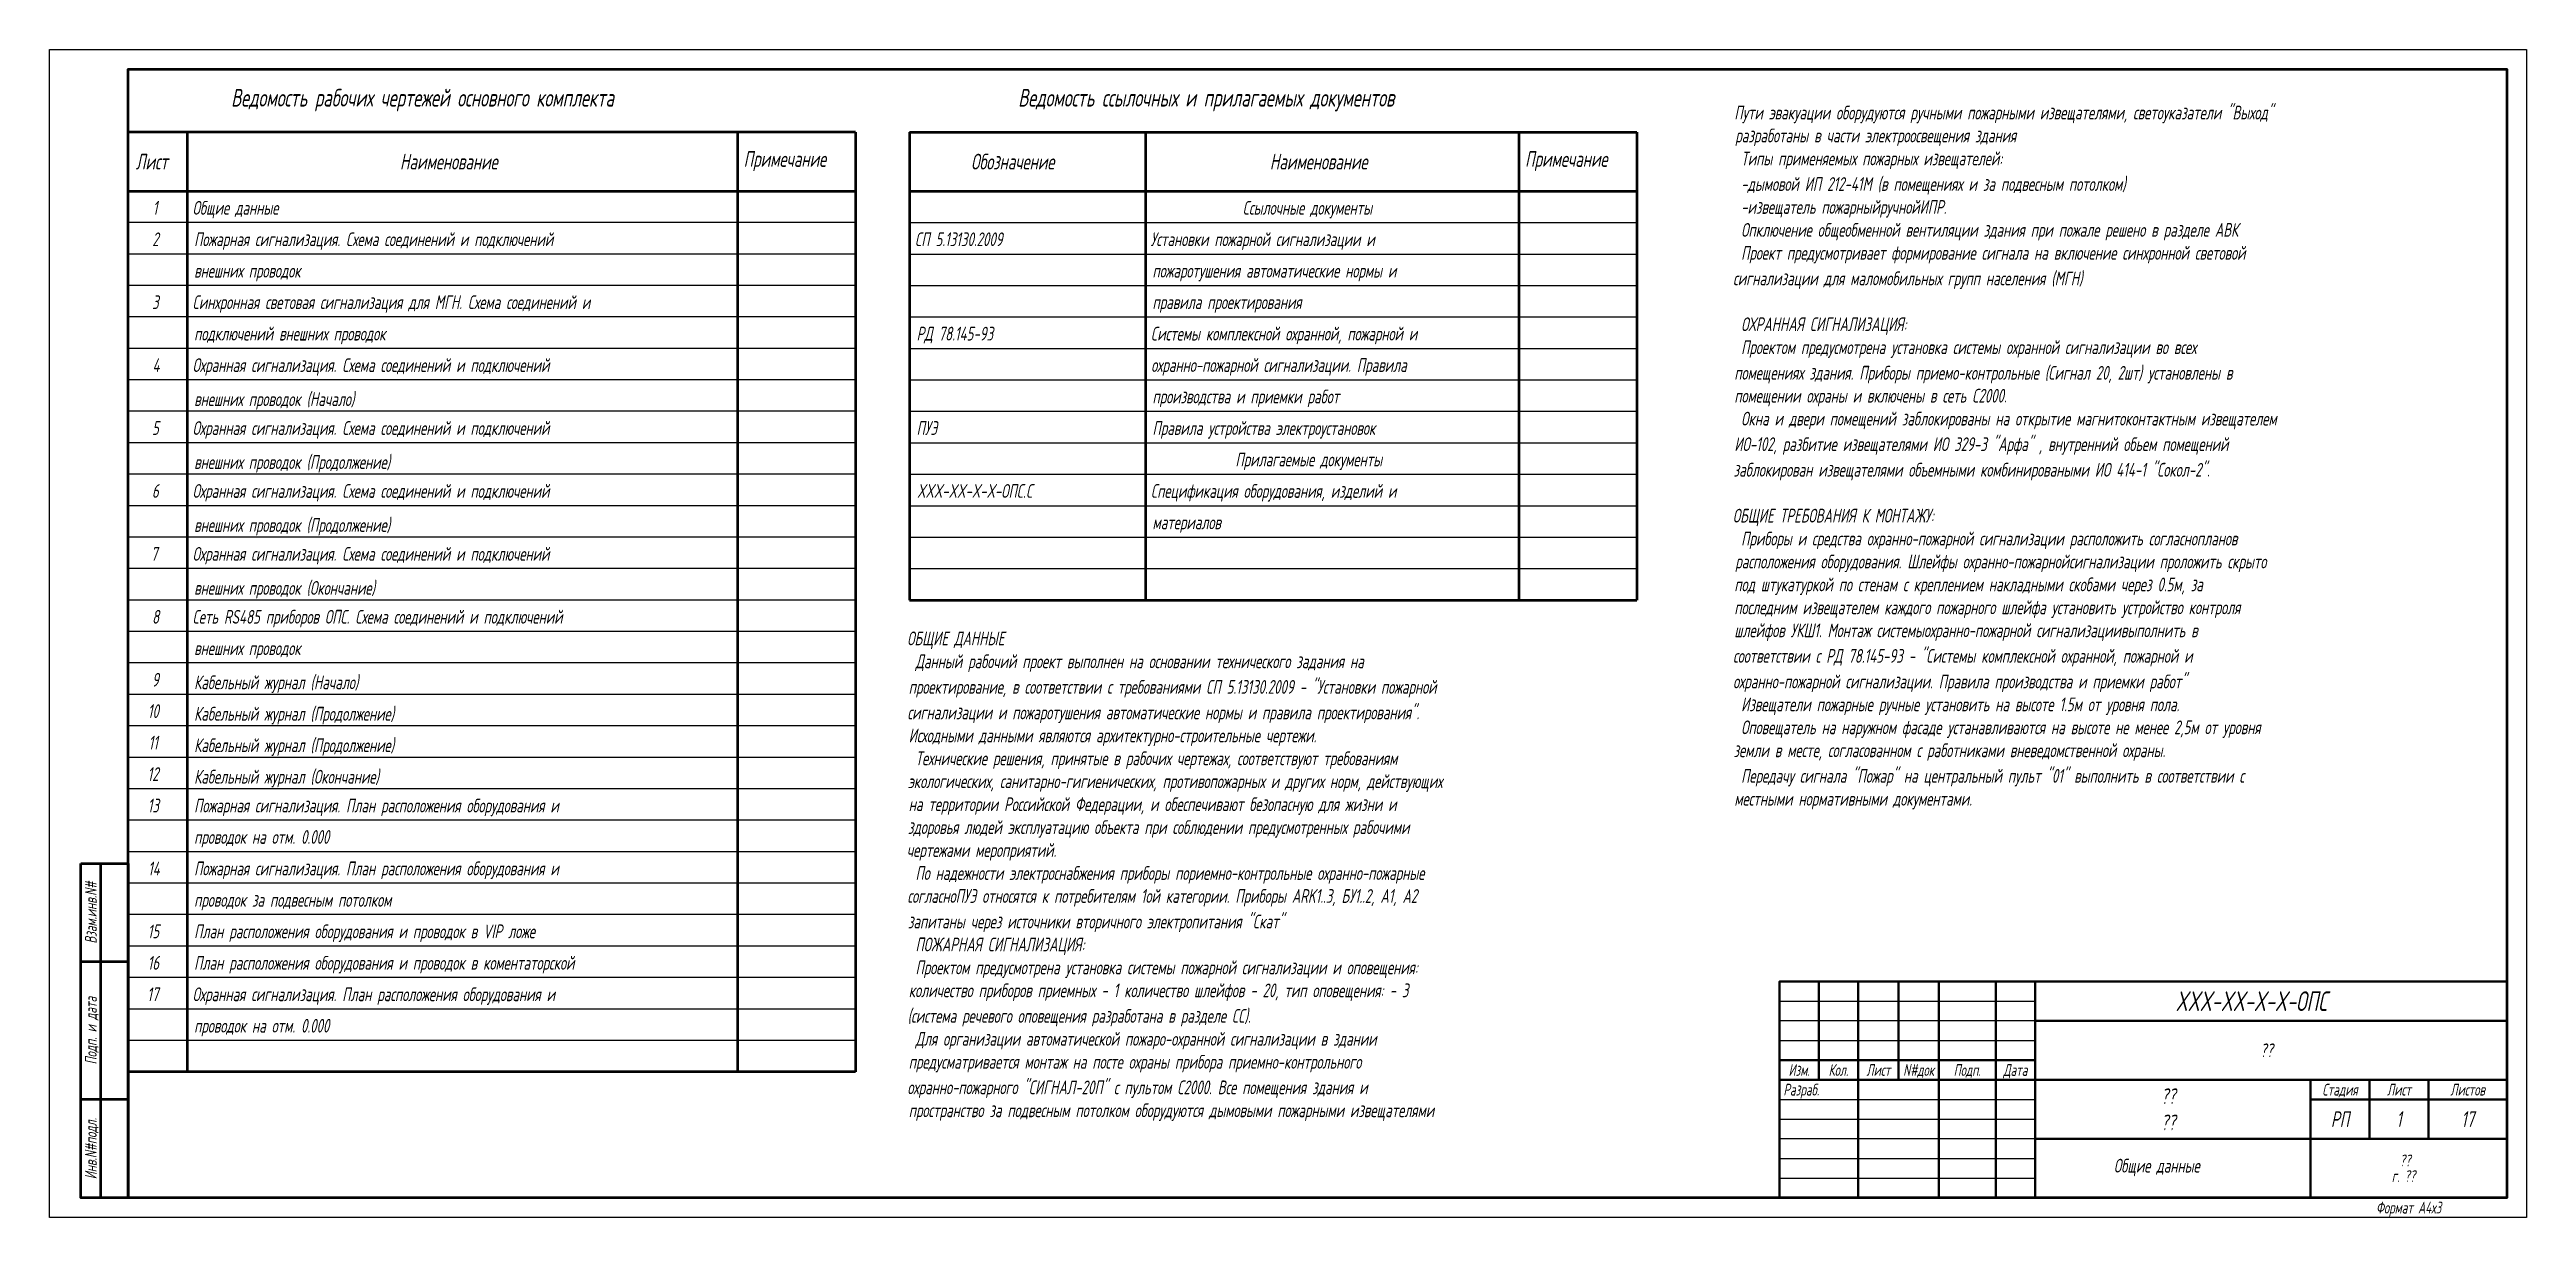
# Model space of a CAD drawing. Extents: x 0 to 1720, y -2086 to 3873.
# Drawn here: x 0 to 630, y 3576 to 3873 of the extents above; entities that cross this region are included whole.
import ezdxf
from ezdxf.enums import TextEntityAlignment as Align

# ---------------------------------------------------------------- set-up
doc = ezdxf.new("R2010")
doc.units = 0
for name, color, linetype in [('FORMAT', 134, 'Continuous'), ('TEXT', 4, 'Continuous'), ('WINOSKA', 251, 'Continuous')]:
    doc.layers.add(name, color=color, linetype=linetype)
doc.layers.add('TABLE', color=7, linetype='Continuous', lineweight=50)
doc.styles.add('R2_5', font='romant.shx', dxfattribs={"width": 0.65, "oblique": 12, "height": 2.5})

msp = doc.modelspace()

# ---------------------------------------------------------------- texts
at = {"layer": 'FORMAT', "style": 'R2_5', "oblique": 12, "width": 0.65}
for s, p in [('Разраб.', (441, 3607)), ('??', (597.79, 3589)), ('г. ??', (595.74, 3585))]:
    msp.add_text(s, height=3, dxfattribs=at).set_placement(p)
for s, p in [('Изм.', (445, 3612)), ('Кол.', (455, 3612)), ('Лист', (465.16, 3612)), ('N#док', (475.41, 3612)), ('Подп.', (487.75, 3612)), ('Дата', (500, 3612))]:
    msp.add_text(s, height=3, dxfattribs=at).set_placement(p, align=Align.CENTER)
for s, height, p in [('Стадия', 3, (582.58, 3608.5)), ('Лист', 3, (597.58, 3608.5)), ('Листов', 3, (615.04, 3608.5)), ('РП', 4, (582.58, 3601)), ('Формат А4х3', 3, (600.04, 3578.5))]:
    msp.add_text(s, height=height, dxfattribs=at).set_placement(p, align=Align.MIDDLE_CENTER)
at = {"layer": 'TEXT', "style": 'R2_5', "oblique": 12, "width": 0.65}
for s, height, p in [('Ведомость рабочих чертежей основного комплекта', 4.5, (46.18, 3858.5)), ('Ведомость ссылочных и прилагаемых документов', 4.5, (246.37, 3858.5)), ('Пути эвакуации оборудуются ручными пожарными извещателями, светоуказатели "Выход"', 3.5, (428.53, 3855.22)), ('разработаны в части электроосвещения здания', 3.5, (428.75, 3849.39)), ('Лист', 4, (21.93, 3842.5)), ('Наименование', 4, (89.14, 3842.5)), ('Примечание', 4, (176.55, 3843.17)), ('Обозначение', 4, (234.39, 3842.5)), ('Наименование', 4, (310.39, 3842.5)), ('Примечание', 4, (375.3, 3843.17)), (' Типы применяемых пожарных извещателей:', 3.5, (428.75, 3843.55)), (' -дымовой ИП 212-41М (в помещениях и за подвесным потолком)', 3.5, (428.75, 3837.05)), ('1', 3.5, (26.26, 3831)), ('Общие данные', 3.5, (36.39, 3831)), ('Ссылочные документы', 3.5, (303.49, 3831)), (' -извещатель пожарныйручнойИПР.', 3.5, (428.75, 3831.22)), ('2', 3.5, (26.12, 3823)), ('Пожарная сигнализация. Схема соединений и подключений', 3.5, (36.78, 3823)), ('СП 5.13130.2009', 3.5, (220.14, 3823)), ('Установки пожарной сигнализации и', 3.5, (280.06, 3823)), (' Опключение общеобменной вентиляции здания при пожале решено в разделе АВК', 3.5, (428.75, 3825.39)), (' Проект предусмотривает формирование сигнала на включение синхронной световой', 3.5, (428.75, 3819.55)), ('внешних проводок', 3.5, (36.78, 3815.01)), ('пожаротушения автоматические нормы и', 3.5, (280.53, 3815.01)), ('сигнализации для маломобильных групп населения (МГН)', 3.5, (428.21, 3813.05)), ('3', 3.5, (26.08, 3807)), ('Синхронная световая сигнализация для МГН. Схема соединений и', 3.5, (36.39, 3807)), ('правила проектирования', 3.5, (280.53, 3807.02)), ('подключений внешних проводок', 3.5, (36.78, 3799.01)), ('РД 78.145-93', 3.5, (220.53, 3799)), ('Системы комплексной охранной, пожарной и', 3.5, (280.14, 3799)), (' Проектом предусмотрена установка системы охранной сигнализации во всех', 3.5, (428.75, 3795.55)), (' ОХРАННАЯ СИГНАЛИЗАЦИЯ:', 3.5, (428.75, 3801.39)), ('4', 3.5, (26.2, 3791)), ('Охранная сигнализация. Схема соединений и подключений', 3.5, (36.39, 3791)), ('охранно-пожарной сигнализации. Правила', 3.5, (280.21, 3791.01)), ('помещениях здания. Приборы приемо-контрольные (Сигнал 20, 2шт) установлены в', 3.5, (428.53, 3789.05)), ('производства и приемки работ', 3.5, (280.53, 3783.02)), ('помещении охраны и включены в сеть С2000.', 3.5, (428.53, 3783.22)), ('внешних проводок (Начало)', 3.5, (36.78, 3782.34)), (' Окна и двери помещений заблокированы на открытие магнитоконтактным извещателем', 3.5, (428.75, 3777.39)), ('5', 3.5, (26.08, 3775)), ('Охранная сигнализация. Схема соединений и подключений', 3.5, (36.39, 3775)), ('ПУЭ', 3.5, (220.53, 3775)), ('Правила устройства электроустановок', 3.5, (280.53, 3775)), ('ИО-102, разбитие извещателями ИО 329-3 "Арфа" , внутренний обьем помещений', 3.5, (428.53, 3770.89)), ('внешних проводок (Продолжение)', 3.5, (36.78, 3766.34)), ('Прилагаемые документы', 3.5, (301.63, 3767)), ('заблокирован извещателями объемными комбинироваными ИО 414-1 "Сокол-2".', 3.5, (428.32, 3764.39)), ('6', 3.5, (26.05, 3759)), ('Охранная сигнализация. Схема соединений и подключений', 3.5, (36.39, 3759)), ('XXX-XX-X-X-ОПС.C', 3.5, (220.64, 3759)), ('Спецификация оборудования, изделий и', 3.5, (280.14, 3759)), ('ОБЩИЕ ТРЕБОВАНИЯ К МОНТАЖУ:', 3.5, (428.14, 3752.72)), ('внешних проводок (Продолжение)', 3.5, (36.78, 3750.34)), ('материалов', 3.5, (280.53, 3751.01)), (' Приборы и средства охранно-пожарной сигнализации расположить согласнопланов', 3.5, (428.75, 3746.89)), ('7', 3.5, (25.78, 3743)), ('Охранная сигнализация. Схема соединений и подключений', 3.5, (36.39, 3743)), ('расположения оборудования. Шлейфы охранно-пожарнойсигнализации проложить скрыто', 3.5, (428.75, 3741.05)), ('внешних проводок (Окончание)', 3.5, (36.78, 3734.34)), ('под штукатуркой по стенам с креплением накладными скобами через 0.5м, за', 3.5, (428.53, 3735.22)), ('8', 3.5, (26.08, 3727)), ('Сеть RS485 приборов ОПС. Схема соединений и подключений', 3.5, (36.39, 3727)), ('последним извещателем каждого пожарного шлейфа установить устройство контроля', 3.5, (428.53, 3729.39)), ('ОБЩИЕ ДАННЫЕ', 3.5, (218.14, 3721.5)), ('шлейфов УКШ1. Монтаж системыохранно-пожарной сигнализациивыполнить в', 3.5, (428.53, 3723.55)), ('внешних проводок', 3.5, (36.78, 3719.01)), (' Данный рабочий проект выполнен на основании технического задания на', 3.5, (218.75, 3715.67)), ('соответствии с РД 78.145-93 - "Системы комплексной охранной, пожарной и', 3.5, (428.21, 3717.05)), ('9', 3.5, (26.04, 3711)), ('Кабельный журнал (Начало)', 3.5, (36.78, 3710.33)), ('проектирование, в соответствии с требованиями СП 5.13130.2009 - "Установки пожарной', 3.5, (218.53, 3709.17)), ('охранно-пожарной сигнализации. Правила производства и приемки работ"', 3.5, (428.21, 3710.55)), ('10', 3.5, (24.98, 3703)), ('Кабельный журнал (Продолжение)', 3.5, (36.78, 3702.33)), ('сигнализации и пожаротушения автоматические нормы и правила проектирования".', 3.5, (218.21, 3702.67)), (' Извещатели пожарные ручные установить на высоте 1.5м от уровня пола.', 3.5, (428.75, 3704.72)), ('11', 3.5, (25.18, 3695)), ('Кабельный журнал (Продолжение)', 3.5, (36.78, 3694.33)), ('Исходными данными являются архитектурно-строительные чертежи.', 3.5, (218.53, 3696.83)), (' Оповещатель на наружном фасаде устанавливаются на высоте не менее 2,5м от уровня', 3.5, (428.75, 3698.89)), (' Технические решения, принятые в рабочих чертежах, соответствуют требованиям', 3.5, (218.75, 3691)), ('земли в месте, согласованном с работниками вневедомственной охраны.', 3.5, (428.32, 3693.05)), ('12', 3.5, (24.92, 3687)), ('Кабельный журнал (Окончание)', 3.5, (36.78, 3686.33)), ('экологических, санитарно-гигиенических, противопожарных и других норм, действующих', 3.5, (218.32, 3685.17)), (' Передачу сигнала "Пожар" на центральный пульт "01" выполнить в соответствии с', 3.5, (428.75, 3686.55)), ('13', 3.5, (24.96, 3679)), ('Пожарная сигнализация. План расположения оборудования и', 3.5, (36.78, 3679)), ('на территории Российской Федерации, и обеспечивают безопасную для жизни и', 3.5, (218.53, 3679.33)), ('местными нормативными документами.', 3.5, (428.53, 3680.72)), ('проводок на отм. 0.000', 3.5, (36.78, 3671.01)), ('здоровья людей эксплуатацию объекта при соблюдении предусмотренных рабочими', 3.5, (218.32, 3673.5)), ('чертежами мероприятий.', 3.5, (218.04, 3667.67)), ('14', 3.5, (25.06, 3663)), ('Пожарная сигнализация. План расположения оборудования и', 3.5, (36.78, 3663)), (' По надежности электроснабжения приборы пориемно-контрольные охранно-пожарные', 3.5, (218.75, 3661.83)), ('проводок за подвесным потолком', 3.5, (36.78, 3655.01)), ('согласноПУЭ относятся к потребителям 1ой категории. Приборы ARK1..3, БУ1..2, А1, А2', 3.5, (218.21, 3656)), ('15', 3.5, (24.96, 3647)), ('План расположения оборудования и проводок в VIP ложе', 3.5, (36.78, 3647)), ('запитаны через источники вторичного электропитания "Скат"', 3.5, (218.32, 3649.5)), ('16', 3.5, (24.96, 3639)), ('План расположения оборудования и проводок в коментаторской', 3.5, (36.78, 3639)), (' ПОЖАРНАЯ СИГНАЛИЗАЦИЯ:', 3.5, (218.75, 3643.67)), ('количество приборов приемных - 1 количество шлейфов - 20, тип оповещения: - 3', 3.5, (218.53, 3632)), (' Проектом предусмотрена установка системы пожарной сигнализации и оповещения:', 3.5, (218.75, 3637.83)), ('17', 3.5, (24.85, 3631)), ('Охранная сигнализация. План расположения оборудования и', 3.5, (36.39, 3631)), ('(система речевого оповещения разработана в разделе СС).', 3.5, (218.25, 3625.5)), ('XXX-XX-X-X-ОПС', 5, (540.77, 3628.5)), ('проводок на отм. 0.000', 3.5, (36.78, 3623.01)), (' Для организации автоматической пожаро-охранной сигнализации в здании', 3.5, (218.75, 3619.67)), ('предусматривается монтаж на посте охраны прибора приемно-контрольного', 3.5, (218.53, 3613.83)), ('??', 3.5, (562.28, 3616.75)), ('охранно-пожарного "СИГНАЛ-20П" с пультом С2000. Все помещения здания и', 3.5, (218.21, 3607.33)), ('пространство за подвесным потолком оборудуются дымовыми пожарными извещателями', 3.5, (218.53, 3601.5)), ('??', 4, (537.05, 3604.83)), ('??', 4, (537.05, 3598.17)), ('Общие данные', 3.5, (525.06, 3587.42))]:
    msp.add_text(s, height=height, dxfattribs=at).set_placement(p)
for s, p in [('Взам.инв.N#', (10.5, 3653.5)), ('Подп. и дата', (10.5, 3623.5)), ('Инв.N#подл.', (10.5, 3593.5))]:
    msp.add_text(s, height=3, rotation=90, dxfattribs=at).set_placement(p, align=Align.MIDDLE_CENTER)
for s, p in [('1', (597.58, 3601)), ('17', (615.04, 3601))]:
    msp.add_text(s, height=4, dxfattribs=at).set_placement(p, align=Align.MIDDLE_CENTER)

# ---------------------------------------------------------------- linework, layer by layer
at = {"layer": 'FORMAT', "lineweight": 50}
for p, q in [((13, 3666), (13, 3581)), ((20, 3641), (8, 3641)), ((20, 3606), (8, 3606))]:
    msp.add_line(p, q, dxfattribs=at)
at = {"layer": 'FORMAT', "lineweight": 40}
for p, q in [((450, 3636), (450, 3611)), ((460, 3636), (460, 3581)), ((470.31, 3636), (470.31, 3611)), ((480.5, 3636), (480.5, 3581)), ((495, 3636), (495, 3581)), ((505, 3636), (505, 3581)), ((505, 3626), (625, 3626)), ((440, 3616), (505, 3616)), ((440, 3611), (625, 3611)), ((575.08, 3611), (575.08, 3581)), ((590.08, 3611), (590.08, 3596)), ((605.08, 3611), (605.08, 3596)), ((575.08, 3606), (625, 3606)), ((505, 3596), (625, 3596))]:
    msp.add_line(p, q, dxfattribs=at)
at = {"layer": 'FORMAT', "lineweight": -3}
for p, q in [((440, 3631), (505, 3631)), ((505, 3626), (440, 3626)), ((440, 3621), (505, 3621)), ((440, 3606), (505, 3606)), ((440, 3601), (505, 3601)), ((505, 3596), (440, 3596)), ((440, 3591), (505, 3591)), ((440, 3586), (505, 3586))]:
    msp.add_line(p, q, dxfattribs=at)
at = {"layer": 'FORMAT'}
msp.add_lwpolyline([(0, 3873), (630, 3873), (630, 3576), (0, 3576)], close=True, dxfattribs=at)
at = {"layer": 'FORMAT', "lineweight": 50}
for points in [[(20, 3581), (20, 3868), (625, 3868), (625, 3581)], [(8, 3666), (20, 3666), (20, 3581), (8, 3581)]]:
    msp.add_lwpolyline(points, close=True, dxfattribs=at)
at = {"layer": 'FORMAT', "lineweight": 40}
msp.add_lwpolyline([(440, 3581), (625, 3581), (625, 3636), (440, 3636)], close=True, dxfattribs=at)
at = {"layer": 'TABLE'}
for p, q in [((205, 3852), (20, 3852)), ((35, 3852), (35, 3613)), ((175, 3852), (175, 3613)), ((205, 3852), (205, 3613)), ((218.75, 3852), (403.75, 3852)), ((218.75, 3852), (218.75, 3733)), ((278.75, 3852), (278.75, 3733)), ((373.75, 3852), (373.75, 3733)), ((403.75, 3852), (403.75, 3733)), ((20, 3837), (205, 3837)), ((218.75, 3837), (403.75, 3837)), ((218.75, 3733), (403.75, 3733)), ((205, 3613), (20, 3613))]:
    msp.add_line(p, q, dxfattribs=at)
at = {"layer": 'WINOSKA'}
for p, q in [((205, 3829), (20, 3829)), ((218.75, 3829), (403.75, 3829)), ((205, 3821), (20, 3821)), ((218.75, 3821), (403.75, 3821)), ((205, 3813), (20, 3813)), ((218.75, 3813), (403.75, 3813)), ((205, 3805), (20, 3805)), ((218.75, 3805), (403.75, 3805)), ((205, 3797), (20, 3797)), ((218.75, 3797), (403.75, 3797)), ((205, 3789), (20, 3789)), ((218.75, 3789), (403.75, 3789)), ((205, 3781), (20, 3781)), ((218.75, 3781), (403.75, 3781)), ((205, 3773), (20, 3773)), ((218.75, 3773), (403.75, 3773)), ((205, 3765), (20, 3765)), ((218.75, 3765), (403.75, 3765)), ((205, 3757), (20, 3757)), ((218.75, 3757), (403.75, 3757)), ((205, 3749), (20, 3749)), ((218.75, 3749), (403.75, 3749)), ((205, 3741), (20, 3741)), ((218.75, 3741), (403.75, 3741)), ((205, 3733), (20, 3733)), ((205, 3725), (20, 3725)), ((205, 3717), (20, 3717)), ((205, 3709), (20, 3709)), ((205, 3701), (20, 3701)), ((205, 3693), (20, 3693)), ((205, 3685), (20, 3685)), ((205, 3677), (20, 3677)), ((205, 3669), (20, 3669)), ((205, 3661), (20, 3661)), ((205, 3653), (20, 3653)), ((205, 3645), (20, 3645)), ((205, 3637), (20, 3637)), ((205, 3629), (20, 3629)), ((205, 3621), (20, 3621))]:
    msp.add_line(p, q, dxfattribs=at)

msp.set_redraw_order([(e.dxf.handle, doc.entitydb.next_handle()) for e in msp.query("TEXT MTEXT ATTDEF DIMENSION ARC_DIMENSION")])  # texts and dimensions are drawn at this point

doc.saveas('drawing.dxf')
